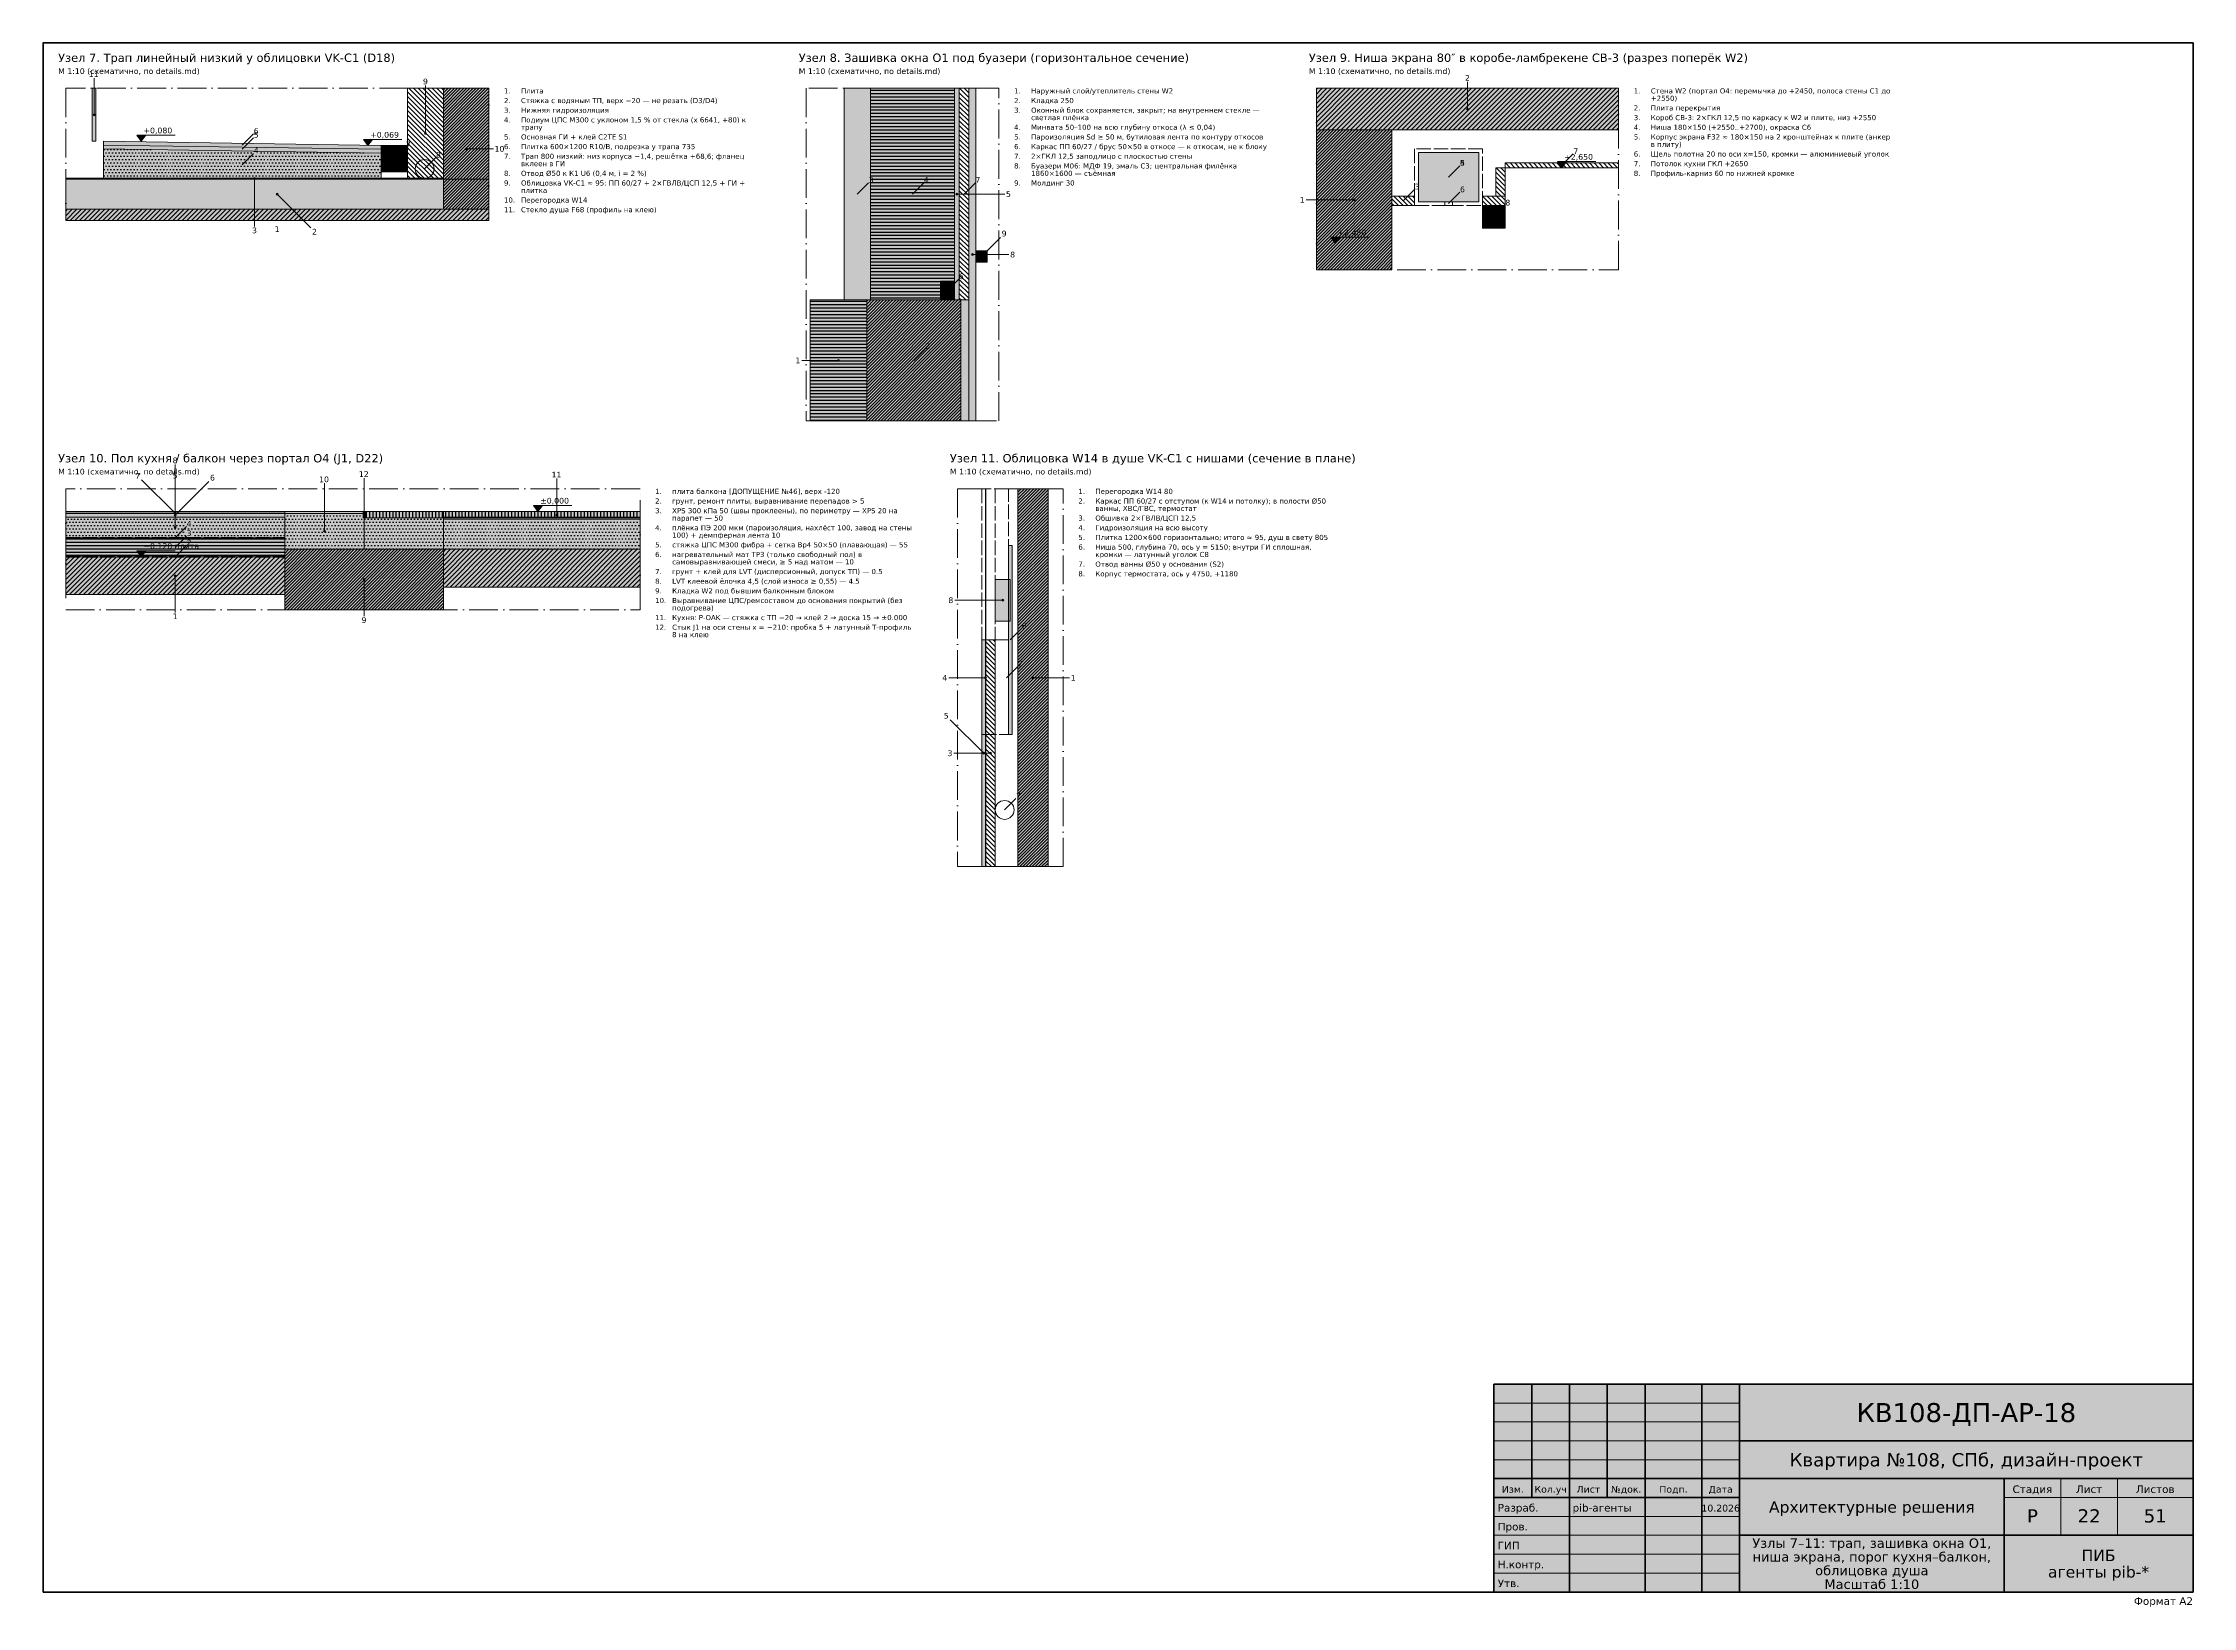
# Model space of a CAD drawing. Header units: millimetres. Extents: x 200 to 5890, y 10 to 4150.
import ezdxf
from ezdxf.enums import TextEntityAlignment as Align

# ---------------------------------------------------------------- set-up
doc = ezdxf.new("R2010")
doc.units = ezdxf.units.MM
doc.linetypes.add('DASHDOT', pattern=[3.556, 2.54, -0.508, 0, -0.508])
doc.linetypes.add('DASHED', pattern=[1.524, 1.27, -0.254])
for name, color, linetype in [('AR-FIN', 9, 'CONTINUOUS'), ('DIM', 7, 'CONTINUOUS'), ('FRAME', 7, 'CONTINUOUS'), ('TEXT', 7, 'CONTINUOUS')]:
    doc.layers.add(name, color=color, linetype=linetype)
doc.styles.add('GOST', font='DejaVuSans.ttf')

msp = doc.modelspace()

# ---------------------------------------------------------------- hatches: boundary and pattern name
at = {"layer": 'AR-FIN', "true_color": 0xd6eaf8}
h = msp.add_hatch(color=7, dxfattribs=at)
h.dxf.hatch_style = 1
h.paths.add_polyline_path([(330, 3890), (340, 3890), (340, 4030), (330, 4030)])
at = {"layer": 'AR-FIN', "true_color": 0xaaaaaa}
h = msp.add_hatch(dxfattribs=at)
h.set_pattern_fill('ANSI31', scale=2.75, angle=90)
h.paths.add_polyline_path([(1165, 3791.5), (1260, 3791.5), (1260, 4030), (1165, 4030)])
at = {"layer": 'AR-FIN', "true_color": 0xa0522d}
h = msp.add_hatch(dxfattribs=at)
h.set_pattern_fill('ANSI31', scale=1.833333)
h.paths.add_polyline_path([(1260, 3710), (1380, 3710), (1380, 4030), (1260, 4030)])
at = {"layer": 'AR-FIN', "true_color": 0xefd2c4, "transparency": 33554559}
h = msp.add_hatch(color=7, dxfattribs=at)
h.dxf.hatch_style = 1
h.paths.add_polyline_path([(1260, 3710), (1380, 3710), (1380, 4030), (1260, 4030)])
at = {"layer": 'AR-FIN', "true_color": 0x7f8c8d}
h = msp.add_hatch(color=7, dxfattribs=at)
h.dxf.hatch_style = 1
h.paths.add_polyline_path([(2320, 3470), (2390, 3470), (2390, 4030), (2320, 4030)])
at = {"layer": 'AR-FIN', "true_color": 0xc9a227}
h = msp.add_hatch(dxfattribs=at)
h.set_pattern_fill('LINE', scale=2.75)
h.paths.add_polyline_path([(2390, 3470), (2612, 3470), (2612, 4030), (2390, 4030)])
at = {"layer": 'AR-FIN', "true_color": 0xfff3b0, "transparency": 33554559}
h = msp.add_hatch(color=7, dxfattribs=at)
h.dxf.hatch_style = 1
h.paths.add_polyline_path([(2390, 3470), (2612, 3470), (2612, 4030), (2390, 4030)])
at = {"layer": 'AR-FIN', "true_color": 0x444444}
h = msp.add_hatch(color=7, dxfattribs=at)
h.dxf.hatch_style = 1
h.paths.add_polyline_path([(2612, 3470), (2625, 3470), (2625, 4030), (2612, 4030)])
at = {"layer": 'AR-FIN', "true_color": 0xaaaaaa}
h = msp.add_hatch(dxfattribs=at)
h.set_pattern_fill('ANSI31', scale=2.75, angle=90)
h.paths.add_polyline_path([(2625, 3470), (2650, 3470), (2650, 4030), (2625, 4030)])
at = {"layer": 'AR-FIN', "true_color": 0xd9cfc0}
h = msp.add_hatch(color=7, dxfattribs=at)
h.dxf.hatch_style = 1
h.paths.add_polyline_path([(2650, 3150), (2669, 3150), (2669, 4030), (2650, 4030)])
at = {"layer": 'AR-FIN', "true_color": 0x555555}
h = msp.add_hatch(dxfattribs=at)
h.set_pattern_fill('ANSI31', scale=2.75)
h.paths.add_polyline_path([(3570, 3920), (4370, 3920), (4370, 4030), (3570, 4030)])
at = {"layer": 'AR-FIN', "true_color": 0xd9d9d9, "transparency": 33554559}
h = msp.add_hatch(color=7, dxfattribs=at)
h.dxf.hatch_style = 1
h.paths.add_polyline_path([(3570, 3920), (4370, 3920), (4370, 4030), (3570, 4030)])
at = {"layer": 'AR-FIN', "true_color": 0xc8dbe8}
h = msp.add_hatch(color=7, dxfattribs=at)
h.dxf.hatch_style = 1
h.paths.add_polyline_path([(360, 3880), (1095, 3868.6), (1095, 3878.6), (360, 3890)])
at = {"layer": 'AR-FIN', "true_color": 0xbdbdbd}
h = msp.add_hatch(color=7, dxfattribs=at)
h.dxf.hatch_style = 1
h.paths.add_polyline_path([(360, 3870), (1095, 3858.6), (1095, 3868.6), (360, 3880)])
at = {"layer": 'AR-FIN', "true_color": 0x999999}
h = msp.add_hatch(dxfattribs=at)
h.set_pattern_fill('DOTS', scale=5.5)
h.paths.add_polyline_path([(360, 3791.5), (1095, 3791.5), (1095, 3858.6), (360, 3870)])
at = {"layer": 'AR-FIN', "true_color": 0xececec, "transparency": 33554559}
h = msp.add_hatch(color=7, dxfattribs=at)
h.dxf.hatch_style = 1
h.paths.add_polyline_path([(360, 3791.5), (1095, 3791.5), (1095, 3858.6), (360, 3870)])
at = {"layer": 'AR-FIN', "true_color": 0x7f8c8d}
h = msp.add_hatch(color=7, dxfattribs=at)
h.dxf.hatch_style = 1
h.paths.add_polyline_path([(1095, 3808.6), (1165, 3808.6), (1165, 3878.6), (1095, 3878.6)])
at = {"layer": 'AR-FIN', "true_color": 0xa0522d}
h = msp.add_hatch(dxfattribs=at)
h.set_pattern_fill('ANSI31', scale=1.833333)
h.paths.add_polyline_path([(3570, 3550), (3770, 3550), (3770, 3920), (3570, 3920)])
at = {"layer": 'AR-FIN', "true_color": 0xefd2c4, "transparency": 33554559}
h = msp.add_hatch(color=7, dxfattribs=at)
h.dxf.hatch_style = 1
h.paths.add_polyline_path([(3570, 3550), (3770, 3550), (3770, 3920), (3570, 3920)])
at = {"layer": 'AR-FIN', "true_color": 0x7f8c8d}
h = msp.add_hatch(color=7, dxfattribs=at)
h.dxf.hatch_style = 1
h.paths.add_polyline_path([(3840, 3730), (4000, 3730), (4000, 3860), (3840, 3860)])
at = {"layer": 'AR-FIN', "true_color": 0xaaaaaa}
h = msp.add_hatch(dxfattribs=at)
h.set_pattern_fill('ANSI31', scale=2.75, angle=90)
h.paths.add_polyline_path([(4045, 3745), (4070, 3745), (4070, 3820), (4045, 3820)])
h = msp.add_hatch(dxfattribs=at)
h.set_pattern_fill('ANSI31', scale=2.75, angle=90)
h.paths.add_polyline_path([(4070, 3820), (4370, 3820), (4370, 3832.5), (4070, 3832.5)])
at = {"layer": 'AR-FIN', "true_color": 0x777777}
h = msp.add_hatch(dxfattribs=at)
h.set_pattern_fill('DOTS', scale=5.5)
h.paths.add_polyline_path([(260, 3710), (1380, 3710), (1380, 3790), (260, 3790)])
at = {"layer": 'AR-FIN', "true_color": 0xe4e4e4, "transparency": 33554559}
h = msp.add_hatch(color=7, dxfattribs=at)
h.dxf.hatch_style = 1
h.paths.add_polyline_path([(260, 3710), (1380, 3710), (1380, 3790), (260, 3790)])
at = {"layer": 'AR-FIN', "true_color": 0x555555}
h = msp.add_hatch(dxfattribs=at)
h.set_pattern_fill('ANSI31', scale=2.75)
h.paths.add_polyline_path([(260, 3680), (1380, 3680), (1380, 3710), (260, 3710)])
at = {"layer": 'AR-FIN', "true_color": 0xd9d9d9, "transparency": 33554559}
h = msp.add_hatch(color=7, dxfattribs=at)
h.dxf.hatch_style = 1
h.paths.add_polyline_path([(260, 3680), (1380, 3680), (1380, 3710), (260, 3710)])
at = {"layer": 'AR-FIN', "true_color": 0xaaaaaa}
h = msp.add_hatch(dxfattribs=at)
h.set_pattern_fill('ANSI31', scale=2.75, angle=90)
h.paths.add_polyline_path([(3770, 3720), (3830, 3720), (3830, 3745), (3770, 3745)])
h = msp.add_hatch(dxfattribs=at)
h.set_pattern_fill('ANSI31', scale=2.75, angle=90)
h.paths.add_polyline_path([(4010, 3720), (4070, 3720), (4070, 3745), (4010, 3745)])
at = {"layer": 'AR-FIN', "true_color": 0xf7f1e3}
h = msp.add_hatch(color=7, dxfattribs=at)
h.dxf.hatch_style = 1
h.paths.add_polyline_path([(4010, 3660), (4070, 3660), (4070, 3720), (4010, 3720)])
at = {"layer": 'AR-FIN', "true_color": 0xd9cfc0}
h = msp.add_hatch(color=7, dxfattribs=at)
h.dxf.hatch_style = 1
h.paths.add_polyline_path([(2669, 3570), (2699, 3570), (2699, 3600), (2669, 3600)])
at = {"layer": 'AR-FIN', "true_color": 0xb08850}
h = msp.add_hatch(dxfattribs=at)
h.set_pattern_fill('LINE', scale=2.75, angle=90)
h.paths.add_polyline_path([(2575, 3470), (2612, 3470), (2612, 3520), (2575, 3520)])
at = {"layer": 'AR-FIN', "true_color": 0xe3c9a0, "transparency": 33554559}
h = msp.add_hatch(color=7, dxfattribs=at)
h.dxf.hatch_style = 1
h.paths.add_polyline_path([(2575, 3470), (2612, 3470), (2612, 3520), (2575, 3520)])
at = {"layer": 'AR-FIN', "true_color": 0xc9a227}
h = msp.add_hatch(dxfattribs=at)
h.set_pattern_fill('LINE', scale=2.75)
h.paths.add_polyline_path([(2230, 3150), (2380, 3150), (2380, 3470), (2230, 3470)])
at = {"layer": 'AR-FIN', "true_color": 0xfff3b0, "transparency": 33554559}
h = msp.add_hatch(color=7, dxfattribs=at)
h.dxf.hatch_style = 1
h.paths.add_polyline_path([(2230, 3150), (2380, 3150), (2380, 3470), (2230, 3470)])
at = {"layer": 'AR-FIN', "true_color": 0xa0522d}
h = msp.add_hatch(dxfattribs=at)
h.set_pattern_fill('ANSI31', scale=1.833333)
h.paths.add_polyline_path([(2380, 3150), (2629, 3150), (2629, 3470), (2380, 3470)])
at = {"layer": 'AR-FIN', "true_color": 0xefd2c4, "transparency": 33554559}
h = msp.add_hatch(color=7, dxfattribs=at)
h.dxf.hatch_style = 1
h.paths.add_polyline_path([(2380, 3150), (2629, 3150), (2629, 3470), (2380, 3470)])
at = {"layer": 'AR-FIN', "true_color": 0xf3efe6}
h = msp.add_hatch(color=7, dxfattribs=at)
h.dxf.hatch_style = 1
h.paths.add_polyline_path([(2629, 3150), (2650, 3150), (2650, 3470), (2629, 3470)])
at = {"layer": 'AR-FIN', "true_color": 0x2e86c1}
h = msp.add_hatch(color=7, dxfattribs=at)
h.dxf.hatch_style = 1
h.paths.add_polyline_path([(2694, 1970), (2695, 1970), (2695, 2970), (2694, 2970)])
at = {"layer": 'AR-FIN', "true_color": 0xa0522d}
h = msp.add_hatch(dxfattribs=at)
h.set_pattern_fill('ANSI31', scale=1.833333)
h.paths.add_polyline_path([(2780, 1970), (2860, 1970), (2860, 2970), (2780, 2970)])
at = {"layer": 'AR-FIN', "true_color": 0xefd2c4, "transparency": 33554559}
h = msp.add_hatch(color=7, dxfattribs=at)
h.dxf.hatch_style = 1
h.paths.add_polyline_path([(2780, 1970), (2860, 1970), (2860, 2970), (2780, 2970)])
at = {"layer": 'AR-FIN', "true_color": 0xc7a77d}
h = msp.add_hatch(color=7, dxfattribs=at)
h.dxf.hatch_style = 1
h.paths.add_polyline_path([(260, 2905.5), (840, 2905.5), (840, 2910), (260, 2910)])
at = {"layer": 'AR-FIN', "true_color": 0xbdbdbd}
h = msp.add_hatch(color=7, dxfattribs=at)
h.dxf.hatch_style = 1
h.paths.add_polyline_path([(260, 2905), (840, 2905), (840, 2905.5), (260, 2905.5)])
at = {"layer": 'AR-FIN', "true_color": 0xe67e22}
h = msp.add_hatch(color=7, dxfattribs=at)
h.dxf.hatch_style = 1
h.paths.add_polyline_path([(260, 2895), (840, 2895), (840, 2905), (260, 2905)])
at = {"layer": 'AR-FIN', "true_color": 0xc7a77d}
h = msp.add_hatch(color=7, dxfattribs=at)
h.dxf.hatch_style = 1
h.paths.add_polyline_path([(840, 2905), (1050, 2905), (1050, 2910), (840, 2910)])
at = {"layer": 'AR-FIN', "true_color": 0x999999}
h = msp.add_hatch(dxfattribs=at)
h.set_pattern_fill('DOTS', scale=5.5)
h.paths.add_polyline_path([(840, 2810), (1050, 2810), (1050, 2905), (840, 2905)])
at = {"layer": 'AR-FIN', "true_color": 0xececec, "transparency": 33554559}
h = msp.add_hatch(color=7, dxfattribs=at)
h.dxf.hatch_style = 1
h.paths.add_polyline_path([(840, 2810), (1050, 2810), (1050, 2905), (840, 2905)])
at = {"layer": 'AR-FIN', "true_color": 0xb39b6b}
h = msp.add_hatch(color=7, dxfattribs=at)
h.dxf.hatch_style = 1
h.paths.add_polyline_path([(1047, 2893), (1053, 2893), (1053, 2910), (1047, 2910)])
at = {"layer": 'AR-FIN', "true_color": 0xb08850}
h = msp.add_hatch(dxfattribs=at)
h.set_pattern_fill('LINE', scale=2.75, angle=90)
h.paths.add_polyline_path([(1050, 2893), (1260, 2893), (1260, 2910), (1050, 2910)])
at = {"layer": 'AR-FIN', "true_color": 0xe3c9a0, "transparency": 33554559}
h = msp.add_hatch(color=7, dxfattribs=at)
h.dxf.hatch_style = 1
h.paths.add_polyline_path([(1050, 2893), (1260, 2893), (1260, 2910), (1050, 2910)])
at = {"layer": 'AR-FIN', "true_color": 0xb08850}
h = msp.add_hatch(dxfattribs=at)
h.set_pattern_fill('LINE', scale=2.75, angle=90)
h.paths.add_polyline_path([(1260, 2895), (1780, 2895), (1780, 2910), (1260, 2910)])
at = {"layer": 'AR-FIN', "true_color": 0xe3c9a0, "transparency": 33554559}
h = msp.add_hatch(color=7, dxfattribs=at)
h.dxf.hatch_style = 1
h.paths.add_polyline_path([(1260, 2895), (1780, 2895), (1780, 2910), (1260, 2910)])
at = {"layer": 'AR-FIN', "true_color": 0x999999}
h = msp.add_hatch(dxfattribs=at)
h.set_pattern_fill('DOTS', scale=5.5)
h.paths.add_polyline_path([(260, 2840), (840, 2840), (840, 2895), (260, 2895)])
at = {"layer": 'AR-FIN', "true_color": 0xececec, "transparency": 33554559}
h = msp.add_hatch(color=7, dxfattribs=at)
h.dxf.hatch_style = 1
h.paths.add_polyline_path([(260, 2840), (840, 2840), (840, 2895), (260, 2895)])
at = {"layer": 'AR-FIN', "true_color": 0x999999}
h = msp.add_hatch(dxfattribs=at)
h.set_pattern_fill('DOTS', scale=5.5)
h.paths.add_polyline_path([(1050, 2810), (1260, 2810), (1260, 2893), (1050, 2893)])
at = {"layer": 'AR-FIN', "true_color": 0xececec, "transparency": 33554559}
h = msp.add_hatch(color=7, dxfattribs=at)
h.dxf.hatch_style = 1
h.paths.add_polyline_path([(1050, 2810), (1260, 2810), (1260, 2893), (1050, 2893)])
at = {"layer": 'AR-FIN', "true_color": 0xbdbdbd}
h = msp.add_hatch(color=7, dxfattribs=at)
h.dxf.hatch_style = 1
h.paths.add_polyline_path([(1260, 2893), (1780, 2893), (1780, 2895), (1260, 2895)])
h = msp.add_hatch(color=7, dxfattribs=at)
h.dxf.hatch_style = 1
h.paths.add_polyline_path([(1260, 2890), (1780, 2890), (1780, 2893), (1260, 2893)])
at = {"layer": 'AR-FIN', "true_color": 0x777777}
h = msp.add_hatch(dxfattribs=at)
h.set_pattern_fill('DOTS', scale=5.5)
h.paths.add_polyline_path([(1260, 2810), (1780, 2810), (1780, 2890), (1260, 2890)])
at = {"layer": 'AR-FIN', "true_color": 0xe4e4e4, "transparency": 33554559}
h = msp.add_hatch(color=7, dxfattribs=at)
h.dxf.hatch_style = 1
h.paths.add_polyline_path([(1260, 2810), (1780, 2810), (1780, 2890), (1260, 2890)])
at = {"layer": 'AR-FIN', "true_color": 0x4a9a4a}
h = msp.add_hatch(dxfattribs=at)
h.set_pattern_fill('LINE', scale=2.75)
h.paths.add_polyline_path([(260, 2790), (840, 2790), (840, 2840), (260, 2840)])
at = {"layer": 'AR-FIN', "true_color": 0xcdeccd, "transparency": 33554559}
h = msp.add_hatch(color=7, dxfattribs=at)
h.dxf.hatch_style = 1
h.paths.add_polyline_path([(260, 2790), (840, 2790), (840, 2840), (260, 2840)])
at = {"layer": 'AR-FIN', "true_color": 0x555555}
h = msp.add_hatch(dxfattribs=at)
h.set_pattern_fill('ANSI31', scale=2.75)
h.paths.add_polyline_path([(260, 2690), (840, 2690), (840, 2790), (260, 2790)])
at = {"layer": 'AR-FIN', "true_color": 0xd9d9d9, "transparency": 33554559}
h = msp.add_hatch(color=7, dxfattribs=at)
h.dxf.hatch_style = 1
h.paths.add_polyline_path([(260, 2690), (840, 2690), (840, 2790), (260, 2790)])
at = {"layer": 'AR-FIN', "true_color": 0xa0522d}
h = msp.add_hatch(dxfattribs=at)
h.set_pattern_fill('ANSI31', scale=1.83333)
h.paths.add_polyline_path([(840, 2650), (1260, 2650), (1260, 2810), (840, 2810)])
at = {"layer": 'AR-FIN', "true_color": 0xefd2c4, "transparency": 33554559}
h = msp.add_hatch(color=7, dxfattribs=at)
h.dxf.hatch_style = 1
h.paths.add_polyline_path([(840, 2650), (1260, 2650), (1260, 2810), (840, 2810)])
at = {"layer": 'AR-FIN', "true_color": 0x555555}
h = msp.add_hatch(dxfattribs=at)
h.set_pattern_fill('ANSI31', scale=2.75)
h.paths.add_polyline_path([(1260, 2710), (1780, 2710), (1780, 2810), (1260, 2810)])
at = {"layer": 'AR-FIN', "true_color": 0xd9d9d9, "transparency": 33554559}
h = msp.add_hatch(color=7, dxfattribs=at)
h.dxf.hatch_style = 1
h.paths.add_polyline_path([(1260, 2710), (1780, 2710), (1780, 2810), (1260, 2810)])
at = {"layer": 'AR-FIN', "true_color": 0x2e86c1}
h = msp.add_hatch(color=7, dxfattribs=at)
h.dxf.hatch_style = 1
h.paths.add_polyline_path([(2755, 2320), (2765, 2320), (2765, 2820), (2755, 2820)])
at = {"layer": 'AR-FIN', "true_color": 0x7f8c8d}
h = msp.add_hatch(color=7, dxfattribs=at)
h.dxf.hatch_style = 1
h.paths.add_polyline_path([(2720, 2620), (2760, 2620), (2760, 2730), (2720, 2730)])
at = {"layer": 'AR-FIN', "true_color": 0xc8dbe8}
h = msp.add_hatch(color=7, dxfattribs=at)
h.dxf.hatch_style = 1
h.paths.add_polyline_path([(2685, 1970), (2694, 1970), (2694, 2570), (2685, 2570)])
at = {"layer": 'AR-FIN', "true_color": 0xaaaaaa}
h = msp.add_hatch(dxfattribs=at)
h.set_pattern_fill('ANSI31', scale=2.75, angle=90)
h.paths.add_polyline_path([(2695, 1970), (2720, 1970), (2720, 2570), (2695, 2570)])
at = {"layer": 'DIM', "true_color": 0xffffff}
h = msp.add_hatch(color=7, dxfattribs=at)
h.dxf.hatch_style = 1
h.paths.add_polyline_path([(460, 3890), (448, 3906), (472, 3906)])
h = msp.add_hatch(color=7, dxfattribs=at)
h.dxf.hatch_style = 1
h.paths.add_polyline_path([(1060, 3878.6), (1048, 3894.6), (1072, 3894.6)])
h = msp.add_hatch(color=7, dxfattribs=at)
h.dxf.hatch_style = 1
h.paths.add_polyline_path([(4220, 3820), (4208, 3836), (4232, 3836)])
h = msp.add_hatch(color=7, dxfattribs=at)
h.dxf.hatch_style = 1
h.paths.add_polyline_path([(3620, 3620), (3608, 3636), (3632, 3636)])
h = msp.add_hatch(color=7, dxfattribs=at)
h.dxf.hatch_style = 1
h.paths.add_polyline_path([(1510, 2910), (1498, 2926), (1522, 2926)])
h = msp.add_hatch(color=7, dxfattribs=at)
h.dxf.hatch_style = 1
h.paths.add_polyline_path([(460, 2790), (448, 2806), (472, 2806)])
at = {"layer": 'FRAME', "true_color": 0xffffff}
h = msp.add_hatch(color=7, dxfattribs=at)
h.dxf.hatch_style = 1
h.paths.add_polyline_path([(4040, 50), (5890, 50), (5890, 600), (4040, 600)])
at = {"layer": 'TEXT', "true_color": 0x333333}
h = msp.add_hatch(color=7, dxfattribs=at)
h.dxf.hatch_style = 1
edge = h.paths.add_edge_path()
edge.add_arc((335, 3960), 2.5, 0, 360)
h = msp.add_hatch(color=7, dxfattribs=at)
h.dxf.hatch_style = 1
edge = h.paths.add_edge_path()
edge.add_arc((3970, 3975), 2.5, 0, 360)
h = msp.add_hatch(color=7, dxfattribs=at)
h.dxf.hatch_style = 1
edge = h.paths.add_edge_path()
edge.add_arc((1212.5, 3910.75), 2.5, 0, 360)
h = msp.add_hatch(color=7, dxfattribs=at)
h.dxf.hatch_style = 1
edge = h.paths.add_edge_path()
edge.add_arc((1320, 3870), 2.5, 0, 360)
h = msp.add_hatch(color=7, dxfattribs=at)
h.dxf.hatch_style = 1
edge = h.paths.add_edge_path()
edge.add_arc((760, 3791.5), 2.5, 0, 360)
h = msp.add_hatch(color=7, dxfattribs=at)
h.dxf.hatch_style = 1
edge = h.paths.add_edge_path()
edge.add_arc((820, 3750), 2.5, 0, 360)
h = msp.add_hatch(color=7, dxfattribs=at)
h.dxf.hatch_style = 1
edge = h.paths.add_edge_path()
edge.add_arc((2618.5, 3750), 2.5, 0, 360)
h = msp.add_hatch(color=7, dxfattribs=at)
h.dxf.hatch_style = 1
edge = h.paths.add_edge_path()
edge.add_arc((3670, 3735), 2.5, 0, 360)
h = msp.add_hatch(color=7, dxfattribs=at)
h.dxf.hatch_style = 1
edge = h.paths.add_edge_path()
edge.add_arc((2659.5, 3590), 2.5, 0, 360)
h = msp.add_hatch(color=7, dxfattribs=at)
h.dxf.hatch_style = 1
edge = h.paths.add_edge_path()
edge.add_arc((2684, 3585), 2.5, 0, 360)
h = msp.add_hatch(color=7, dxfattribs=at)
h.dxf.hatch_style = 1
edge = h.paths.add_edge_path()
edge.add_arc((2305, 3310), 2.5, 0, 360)
h = msp.add_hatch(color=7, dxfattribs=at)
h.dxf.hatch_style = 1
edge = h.paths.add_edge_path()
edge.add_arc((550, 2907.75), 2.5, 0, 360)
h = msp.add_hatch(color=7, dxfattribs=at)
h.dxf.hatch_style = 1
edge = h.paths.add_edge_path()
edge.add_arc((550, 2905.25), 2.5, 0, 360)
h = msp.add_hatch(color=7, dxfattribs=at)
h.dxf.hatch_style = 1
edge = h.paths.add_edge_path()
edge.add_arc((550, 2900), 2.5, 0, 360)
h = msp.add_hatch(color=7, dxfattribs=at)
h.dxf.hatch_style = 1
edge = h.paths.add_edge_path()
edge.add_arc((1050, 2901.5), 2.5, 0, 360)
h = msp.add_hatch(color=7, dxfattribs=at)
h.dxf.hatch_style = 1
edge = h.paths.add_edge_path()
edge.add_arc((1560, 2900), 2.5, 0, 360)
h = msp.add_hatch(color=7, dxfattribs=at)
h.dxf.hatch_style = 1
edge = h.paths.add_edge_path()
edge.add_arc((550, 2867.5), 2.5, 0, 360)
h = msp.add_hatch(color=7, dxfattribs=at)
h.dxf.hatch_style = 1
edge = h.paths.add_edge_path()
edge.add_arc((945, 2857.5), 2.5, 0, 360)
h = msp.add_hatch(color=7, dxfattribs=at)
h.dxf.hatch_style = 1
edge = h.paths.add_edge_path()
edge.add_arc((550, 2740), 2.5, 0, 360)
h = msp.add_hatch(color=7, dxfattribs=at)
h.dxf.hatch_style = 1
edge = h.paths.add_edge_path()
edge.add_arc((1050, 2730), 2.5, 0, 360)
h = msp.add_hatch(color=7, dxfattribs=at)
h.dxf.hatch_style = 1
edge = h.paths.add_edge_path()
edge.add_arc((2740, 2675), 2.5, 0, 360)
h = msp.add_hatch(color=7, dxfattribs=at)
h.dxf.hatch_style = 1
edge = h.paths.add_edge_path()
edge.add_arc((2694.5, 2470), 2.5, 0, 360)
h = msp.add_hatch(color=7, dxfattribs=at)
h.dxf.hatch_style = 1
edge = h.paths.add_edge_path()
edge.add_arc((2820, 2470), 2.5, 0, 360)
h = msp.add_hatch(color=7, dxfattribs=at)
h.dxf.hatch_style = 1
edge = h.paths.add_edge_path()
edge.add_arc((2689.5, 2270), 2.5, 0, 360)
h = msp.add_hatch(color=7, dxfattribs=at)
h.dxf.hatch_style = 1
edge = h.paths.add_edge_path()
edge.add_arc((2707.5, 2270), 2.5, 0, 360)

# ---------------------------------------------------------------- linework, layer by layer
at = {"layer": 'AR-FIN', "linetype": 'DASHDOT', "lineweight": 13, "ltscale": 30, "true_color": 0x999999}
for points in [[(260, 3680), (1380, 3680), (1380, 4030), (260, 4030)], [(2220, 3150), (2730, 3150), (2730, 4030), (2220, 4030)], [(3570, 3550), (4370, 3550), (4370, 4030), (3570, 4030)], [(260, 2650), (1780, 2650), (1780, 2970), (260, 2970)], [(2620, 1970), (2900, 1970), (2900, 2970), (2620, 2970)]]:
    msp.add_lwpolyline(points, close=True, dxfattribs=at)
at = {"layer": 'AR-FIN', "color": 7, "lineweight": 20}
for points in [[(330, 3890), (340, 3890), (340, 4030), (330, 4030)], [(1165, 3791.5), (1260, 3791.5), (1260, 4030), (1165, 4030)], [(1260, 3710), (1380, 3710), (1380, 4030), (1260, 4030)], [(2320, 3470), (2390, 3470), (2390, 4030), (2320, 4030)], [(2390, 3470), (2612, 3470), (2612, 4030), (2390, 4030)], [(2612, 3470), (2625, 3470), (2625, 4030), (2612, 4030)], [(2625, 3470), (2650, 3470), (2650, 4030), (2625, 4030)], [(2650, 3150), (2669, 3150), (2669, 4030), (2650, 4030)], [(3570, 3920), (4370, 3920), (4370, 4030), (3570, 4030)], [(360, 3880), (1095, 3868.6), (1095, 3878.6), (360, 3890)], [(360, 3870), (1095, 3858.6), (1095, 3868.6), (360, 3880)], [(360, 3791.5), (1095, 3791.5), (1095, 3858.6), (360, 3870)], [(1095, 3808.6), (1165, 3808.6), (1165, 3878.6), (1095, 3878.6)], [(3570, 3550), (3770, 3550), (3770, 3920), (3570, 3920)], [(3840, 3730), (4000, 3730), (4000, 3860), (3840, 3860)], [(4045, 3745), (4070, 3745), (4070, 3820), (4045, 3820)], [(4070, 3820), (4370, 3820), (4370, 3832.5), (4070, 3832.5)], [(260, 3710), (1380, 3710), (1380, 3790), (260, 3790)], [(260, 3680), (1380, 3680), (1380, 3710), (260, 3710)], [(3770, 3720), (3830, 3720), (3830, 3745), (3770, 3745)], [(4010, 3720), (4070, 3720), (4070, 3745), (4010, 3745)], [(4010, 3660), (4070, 3660), (4070, 3720), (4010, 3720)], [(2669, 3570), (2699, 3570), (2699, 3600), (2669, 3600)], [(2575, 3470), (2612, 3470), (2612, 3520), (2575, 3520)], [(2230, 3150), (2380, 3150), (2380, 3470), (2230, 3470)], [(2380, 3150), (2629, 3150), (2629, 3470), (2380, 3470)], [(2629, 3150), (2650, 3150), (2650, 3470), (2629, 3470)], [(2694, 1970), (2695, 1970), (2695, 2970), (2694, 2970)], [(2780, 1970), (2860, 1970), (2860, 2970), (2780, 2970)], [(260, 2905.5), (840, 2905.5), (840, 2910), (260, 2910)], [(260, 2905), (840, 2905), (840, 2905.5), (260, 2905.5)], [(260, 2895), (840, 2895), (840, 2905), (260, 2905)], [(840, 2905), (1050, 2905), (1050, 2910), (840, 2910)], [(840, 2810), (1050, 2810), (1050, 2905), (840, 2905)], [(1047, 2893), (1053, 2893), (1053, 2910), (1047, 2910)], [(1050, 2893), (1260, 2893), (1260, 2910), (1050, 2910)], [(1260, 2895), (1780, 2895), (1780, 2910), (1260, 2910)], [(260, 2840), (840, 2840), (840, 2895), (260, 2895)], [(1050, 2810), (1260, 2810), (1260, 2893), (1050, 2893)], [(1260, 2893), (1780, 2893), (1780, 2895), (1260, 2895)], [(1260, 2890), (1780, 2890), (1780, 2893), (1260, 2893)], [(1260, 2810), (1780, 2810), (1780, 2890), (1260, 2890)], [(260, 2790), (840, 2790), (840, 2840), (260, 2840)], [(260, 2690), (840, 2690), (840, 2790), (260, 2790)], [(840, 2650), (1260, 2650), (1260, 2810), (840, 2810)], [(1260, 2710), (1780, 2710), (1780, 2810), (1260, 2810)], [(2755, 2320), (2765, 2320), (2765, 2820), (2755, 2820)], [(2720, 2620), (2760, 2620), (2760, 2730), (2720, 2730)], [(2685, 1970), (2694, 1970), (2694, 2570), (2685, 2570)], [(2695, 1970), (2720, 1970), (2720, 2570), (2695, 2570)]]:
    msp.add_lwpolyline(points, close=True, dxfattribs=at)
at = {"layer": 'AR-FIN', "linetype": 'DASHED', "lineweight": 20, "ltscale": 30, "true_color": 0x777777}
for points in [[(3830, 3720), (4010, 3720), (4010, 3870), (3830, 3870)], [(3910, 3720), (3930, 3720), (3930, 3730), (3910, 3730)], [(2685, 2570), (2755, 2570), (2755, 2970), (2685, 2970)], [(2720, 1970), (2780, 1970), (2780, 2970), (2720, 2970)], [(2685, 2320), (2755, 2320), (2755, 2570), (2685, 2570)]]:
    msp.add_lwpolyline(points, close=True, dxfattribs=at)
at = {"layer": 'AR-FIN', "lineweight": 40, "true_color": 0x2e86c1}
msp.add_lwpolyline([(260, 3791.5), (1260, 3791.5)], dxfattribs=at)
at = {"layer": 'AR-FIN', "linetype": 'DASHED', "lineweight": 35, "ltscale": 30, "true_color": 0x2e86c1}
msp.add_lwpolyline([(260, 2840), (840, 2840)], dxfattribs=at)
at = {"layer": 'AR-FIN', "linetype": 'DASHED', "lineweight": 35, "ltscale": 30, "true_color": 0x555555}
msp.add_lwpolyline([(260, 2790), (840, 2790)], dxfattribs=at)
at = {"layer": 'AR-FIN', "color": 7, "lineweight": 20}
for centre in [(1210, 3816.6), (2745, 2120)]:
    msp.add_circle(centre, 25, dxfattribs=at)
at = {"layer": 'DIM', "color": 7, "lineweight": 20}
for points in [[(460, 3890), (448, 3906), (472, 3906)], [(1060, 3878.6), (1048, 3894.6), (1072, 3894.6)], [(4220, 3820), (4208, 3836), (4232, 3836)], [(3620, 3620), (3608, 3636), (3632, 3636)], [(1510, 2910), (1498, 2926), (1522, 2926)], [(460, 2790), (448, 2806), (472, 2806)]]:
    msp.add_lwpolyline(points, close=True, dxfattribs=at)
for points in [[(460, 3906), (550, 3906)], [(1060, 3894.6), (1150, 3894.6)], [(4220, 3836), (4310, 3836)], [(3620, 3636), (3710, 3636)], [(1510, 2926), (1600, 2926)], [(460, 2806), (550, 2806)]]:
    msp.add_lwpolyline(points, dxfattribs=at)
at = {"layer": 'FRAME', "color": 7, "lineweight": 50}
for points in [[(200, 50), (5890, 50), (5890, 4150), (200, 4150)], [(4040, 50), (5890, 50), (5890, 600), (4040, 600)]]:
    msp.add_lwpolyline(points, close=True, dxfattribs=at)
for points in [[(4140, 300), (4140, 600)], [(4240, 50), (4240, 600)], [(4340, 300), (4340, 600)], [(4440, 50), (4440, 600)], [(4590, 50), (4590, 600)], [(4690, 50), (4690, 600)], [(4690, 450), (5890, 450)], [(4040, 350), (4690, 350)], [(4690, 350), (5890, 350)], [(5390, 50), (5390, 350)], [(4040, 300), (4690, 300)], [(4690, 200), (5890, 200)]]:
    msp.add_lwpolyline(points, dxfattribs=at)
at = {"layer": 'FRAME', "color": 7, "lineweight": 20}
for points in [[(4040, 550), (4690, 550)], [(4040, 500), (4690, 500)], [(4040, 450), (4690, 450)], [(4040, 400), (4690, 400)], [(5540, 200), (5540, 350)], [(5690, 200), (5690, 350)], [(5390, 300), (5890, 300)], [(4040, 250), (4690, 250)], [(4040, 200), (4690, 200)], [(4040, 150), (4690, 150)], [(4040, 100), (4690, 100)]]:
    msp.add_lwpolyline(points, dxfattribs=at)
at = {"layer": 'TEXT', "lineweight": 15, "true_color": 0x333333}
for points in [[(335, 3960), (335, 4057)], [(3970, 3975), (3970, 4047)], [(1212.5, 3910.75), (1212.5, 4037.75)], [(727.5, 3879.3), (757.5, 3909.3)], [(727.5, 3869.3), (757.5, 3899.3)], [(1130, 3843.6), (1160, 3873.6)], [(1320, 3870), (1392, 3870)], [(727.5, 3827.9), (757.5, 3857.9)], [(1210, 3816.6), (1240, 3846.6)], [(3920, 3795), (3950, 3825)], [(3920, 3795), (3950, 3825)], [(4220, 3826.25), (4250, 3856.25)], [(760, 3791.5), (760, 3664.5)], [(2355, 3750), (2385, 3780)], [(2501, 3750), (2531, 3780)], [(2637.5, 3750), (2667.5, 3780)], [(3800, 3732.5), (3830, 3762.5)], [(820, 3750), (908.924, 3661.076)], [(2618.5, 3750), (2745.5, 3750)], [(3670, 3735), (3543, 3735)], [(3920, 3725), (3950, 3755)], [(4040, 3690), (4070, 3720)], [(2659.5, 3590), (2756.5, 3590)], [(2684, 3585), (2734.033, 3635.033)], [(2593.5, 3495), (2623.5, 3525)], [(2305, 3310), (2208, 3310)], [(2504.5, 3310), (2534.5, 3340)], [(550, 2907.75), (550, 3034.75)], [(550, 2905.25), (461.076, 2994.174)], [(550, 2867.5), (550, 2994.5)], [(550, 2900), (638.924, 2988.924)], [(945, 2857.5), (945, 2984.5)], [(1050, 2901.5), (1050, 2998.5)], [(1560, 2900), (1560, 2997)], [(550, 2840), (580, 2870)], [(550, 2815), (580, 2845)], [(550, 2790), (580, 2820)], [(550, 2740), (550, 2643)], [(1050, 2730), (1050, 2633)], [(2740, 2675), (2613, 2675)], [(2760, 2570), (2790, 2600)], [(2694.5, 2470), (2597.5, 2470)], [(2750, 2470), (2780, 2500)], [(2820, 2470), (2917, 2470)], [(2689.5, 2270), (2600.576, 2358.924)], [(2707.5, 2270), (2610.5, 2270)], [(2745, 2120), (2775, 2150)]]:
    msp.add_lwpolyline(points, dxfattribs=at)
at = {"layer": 'TEXT', "lineweight": 13, "true_color": 0x333333}
for centre in [(335, 3960), (3970, 3975), (1212.5, 3910.75), (1320, 3870), (760, 3791.5), (820, 3750), (2618.5, 3750), (3670, 3735), (2659.5, 3590), (2684, 3585), (2305, 3310), (550, 2907.75), (550, 2905.25), (550, 2900), (1050, 2901.5), (1560, 2900), (550, 2867.5), (945, 2857.5), (550, 2740), (1050, 2730), (2740, 2675), (2694.5, 2470), (2820, 2470), (2689.5, 2270), (2707.5, 2270)]:
    msp.add_circle(centre, 2.5, dxfattribs=at)

# ---------------------------------------------------------------- texts
at = {"layer": 'DIM', "color": 7, "style": 'GOST'}
for s, p in [('+0,080', (466, 3911)), ('+0,069', (1066, 3899.6)), ('+2,650', (4226, 3841)), ('+2,450', (3626, 3641)), ('±0,000', (1516, 2931)), ('−0,120 плита', (466, 2811))]:
    msp.add_text(s, height=15, dxfattribs=at).set_placement(p)
at = {"layer": 'FRAME', "color": 7, "style": 'GOST'}
for s, height, p in [('КВ108-ДП-АР-18', 50, (5290, 500)), ('Квартира №108, СПб, дизайн-проект', 35, (5290, 382.5)), ('Изм.', 18, (4090, 313)), ('Кол.уч', 18, (4190, 313)), ('Лист', 18, (4290, 313)), ('№док.', 18, (4390, 313)), ('Подп.', 18, (4515, 313)), ('Дата', 18, (4640, 313)), ('Архитектурные решения', 30, (5040, 260)), ('Стадия', 20, (5465, 312)), ('Лист', 20, (5615, 312)), ('Листов', 20, (5790, 312)), ('10.2026', 18, (4640, 263)), ('Р', 35, (5465, 234)), ('22', 35, (5615, 234)), ('51', 35, (5790, 234)), ('Узлы 7–11: трап, зашивка окна O1,', 25, (5040, 166.875)), ('ниша экрана, порог кухня–балкон,', 25, (5040, 130.625)), ('облицовка душа', 25, (5040, 94.375)), ('агенты pib-*', 30, (5640, 88.25)), ('ПИБ', 30, (5640, 131.75)), ('Масштаб 1:10', 25, (5040, 58.125))]:
    msp.add_text(s, height=height, dxfattribs=at).set_placement(p, align=Align.CENTER)
for s, p in [('Разраб.', (4050, 263)), ('Пров.', (4050, 213)), ('pib-агенты', (4248, 263)), ('ГИП', (4050, 163)), ('Н.контр.', (4050, 113)), ('Утв.', (4050, 63))]:
    msp.add_text(s, height=20, dxfattribs=at).set_placement(p)
msp.add_text('Формат A2', height=20, dxfattribs=at).set_placement((5890, 16), align=Align.RIGHT)
at = {"layer": 'TEXT', "color": 7, "style": 'GOST'}
for s, height, p in [('Узел 7. Трап линейный низкий у облицовки VK-C1 (D18)', 22, (240, 4100)), ('Узел 8. Зашивка окна O1 под буазери (горизонтальное сечение)', 22, (2200, 4100)), ('Узел 9. Ниша экрана 80″ в коробе-ламбрекене CB-3 (разрез поперёк W2)', 22, (3550, 4100)), ('2.', 13.5, (1420, 3990.925)), ('1.', 13.5, (1420, 4016.5)), ('Стяжка с водяным ТП, верх −20 — не резать (D3/D4)', 13.5, (1465, 3990.925)), ('Плита', 13.5, (1465, 4016.5)), ('2.', 13.5, (2770, 3990.925)), ('1.', 13.5, (2770, 4016.5)), ('Наружный слой/утеплитель стены W2', 13.5, (2815, 4016.5)), ('Кладка 250', 13.5, (2815, 3990.925)), ('2.', 13.5, (4410, 3971.35)), ('1.', 13.5, (4410, 4016.5)), ('Стена W2 (портал O4: перемычка до +2450, полоса стены C1 до', 13.5, (4455, 4016.5)), ('Плита перекрытия', 13.5, (4455, 3971.35)), ('+2550)', 13.5, (4455, 3996.925)), ('4.', 13.5, (1420, 3939.775)), ('3.', 13.5, (1420, 3965.35)), ('трапу', 13.5, (1465, 3920.2)), ('Нижняя гидроизоляция', 13.5, (1465, 3965.35)), ('Подиум ЦПС М300 с уклоном 1,5 % от стекла (x 6641, +80) к', 13.5, (1465, 3939.775)), ('4.', 13.5, (2770, 3920.2)), ('3.', 13.5, (2770, 3965.35)), ('светлая плёнка', 13.5, (2815, 3945.775)), ('Оконный блок сохраняется, закрыт; на внутреннем стекле —', 13.5, (2815, 3965.35)), ('Минвата 50–100 на всю глубину откоса (λ ≤ 0,04)', 13.5, (2815, 3920.2)), ('4.', 13.5, (4410, 3920.2)), ('3.', 13.5, (4410, 3945.775)), ('Короб CB-3: 2×ГКЛ 12,5 по каркасу к W2 и плите, низ +2550', 13.5, (4455, 3945.775)), ('Ниша 180×150 (+2550..+2700), окраска C6', 13.5, (4455, 3920.2)), ('6.', 13.5, (1420, 3869.05)), ('5.', 13.5, (1420, 3894.625)), ('Основная ГИ + клей C2TE S1', 13.5, (1465, 3894.625)), ('Плитка 600×1200 R10/B, подрезка у трапа 735', 13.5, (1465, 3869.05)), ('6.', 13.5, (2770, 3869.05)), ('5.', 13.5, (2770, 3894.625)), ('Пароизоляция Sd ≥ 50 м, бутиловая лента по контуру откосов', 13.5, (2815, 3894.625)), ('Каркас ПП 60/27 / брус 50×50 в откосе — к откосам, не к блоку', 13.5, (2815, 3869.05)), ('5.', 13.5, (4410, 3894.625)), ('в плиту)', 13.5, (4455, 3875.05)), ('Корпус экрана F32 ≈ 180×150 на 2 кронштейнах к плите (анкер', 13.5, (4455, 3894.625)), ('7.', 13.5, (1420, 3843.475)), ('Трап 800 низкий: низ корпуса −1,4, решётка +68,6; фланец', 13.5, (1465, 3843.475)), ('Отвод Ø50 к К1 U6 (0,4 м, i = 2 %)', 13.5, (1465, 3798.325)), ('вклеен в ГИ', 13.5, (1465, 3823.9)), ('8.', 13.5, (2770, 3817.9)), ('7.', 13.5, (2770, 3843.475)), ('2×ГКЛ 12,5 заподлицо с плоскостью стены', 13.5, (2815, 3843.475)), ('Буазери M06: МДФ 19, эмаль C3; центральная филёнка', 13.5, (2815, 3817.9)), ('1860×1600 — съёмная', 13.5, (2815, 3798.325)), ('6.', 13.5, (4410, 3849.475)), ('7.', 13.5, (4410, 3823.9)), ('Щель полотна 20 по оси x=150, кромки — алюминиевый уголок', 13.5, (4455, 3849.475)), ('Потолок кухни ГКЛ +2650', 13.5, (4455, 3823.9)), ('Профиль-карниз 60 по нижней кромке', 13.5, (4455, 3798.325)), ('9.', 13.5, (1420, 3772.75)), ('8.', 13.5, (1420, 3798.325)), ('Облицовка VK-C1 ≈ 95: ПП 60/27 + 2×ГВЛВ/ЦСП 12,5 + ГИ +', 13.5, (1465, 3772.75)), ('плитка', 13.5, (1465, 3753.175)), ('9.', 13.5, (2770, 3772.75)), ('Молдинг 30', 13.5, (2815, 3772.75)), ('8.', 13.5, (4410, 3798.325)), ('10.', 13.5, (1420, 3727.6)), ('11.', 13.5, (1420, 3702.025)), ('Стекло душа F68 (профиль на клею)', 13.5, (1465, 3702.025)), ('Перегородка W14', 13.5, (1465, 3727.6)), ('Узел 10. Пол кухня / балкон через портал O4 (J1, D22)', 22, (240, 3040)), ('Узел 11. Облицовка W14 в душе VK-C1 с нишами (сечение в плане)', 22, (2600, 3040)), ('1.', 13.5, (1820, 2956.5)), ('плита балкона [ДОПУЩЕНИЕ №46], верх -120', 13.5, (1865, 2956.5)), ('1.', 13.5, (2940, 2956.5)), ('Перегородка W14 80', 13.5, (2985, 2956.5)), ('2.', 13.5, (1820, 2930.925)), ('3.', 13.5, (1820, 2905.35)), ('XPS 300 кПа 50 (швы проклеены), по периметру — XPS 20 на', 13.5, (1865, 2905.35)), ('грунт, ремонт плиты, выравнивание перепадов > 5', 13.5, (1865, 2930.925)), ('2.', 13.5, (2940, 2930.925)), ('ванны, ХВС/ГВС, термостат', 13.5, (2985, 2911.35)), ('Каркас ПП 60/27 с отступом (к W14 и потолку); в полости Ø50', 13.5, (2985, 2930.925)), ('4.', 13.5, (1820, 2860.2)), ('парапет — 50', 13.5, (1865, 2885.775)), ('плёнка ПЭ 200 мкм (пароизоляция, нахлёст 100, завод на стены', 13.5, (1865, 2860.2)), ('100) + демпферная лента 10', 13.5, (1865, 2840.625)), ('4.', 13.5, (2940, 2860.2)), ('3.', 13.5, (2940, 2885.775)), ('5.', 13.5, (2940, 2834.625)), ('Обшивка 2×ГВЛВ/ЦСП 12,5', 13.5, (2985, 2885.775)), ('Гидроизоляция на всю высоту', 13.5, (2985, 2860.2)), ('Плитка 1200×600 горизонтально; итого ≈ 95, душ в свету 805', 13.5, (2985, 2834.625)), ('6.', 13.5, (1820, 2789.475)), ('5.', 13.5, (1820, 2815.05)), ('стяжка ЦПС М300 фибра + сетка Вр4 50×50 (плавающая) — 55', 13.5, (1865, 2815.05)), ('нагревательный мат TP3 (только свободный пол) в', 13.5, (1865, 2789.475)), ('6.', 13.5, (2940, 2809.05)), ('кромки — латунный уголок C8', 13.5, (2985, 2789.475)), ('Ниша 500, глубина 70, ось y = 5150; внутри ГИ сплошная,', 13.5, (2985, 2809.05)), ('8.', 13.5, (1820, 2718.75)), ('7.', 13.5, (1820, 2744.325)), ('самовыравнивающей смеси, ≥ 5 над матом — 10', 13.5, (1865, 2769.9)), ('грунт + клей для LVT (дисперсионный, допуск ТП) — 0.5', 13.5, (1865, 2744.325)), ('LVT клеевой ёлочка 4,5 (слой износа ≥ 0,55) — 4.5', 13.5, (1865, 2718.75)), ('8.', 13.5, (2940, 2738.325)), ('7.', 13.5, (2940, 2763.9)), ('Отвод ванны Ø50 у основания (S2)', 13.5, (2985, 2763.9)), ('Корпус термостата, ось y 4750, +1180', 13.5, (2985, 2738.325)), ('9.', 13.5, (1820, 2693.175)), ('10.', 13.5, (1820, 2667.6)), ('Кладка W2 под бывшим балконным блоком', 13.5, (1865, 2693.175)), ('Выравнивание ЦПС/ремсоставом до основания покрытий (без', 13.5, (1865, 2667.6)), ('11.', 13.5, (1820, 2622.45)), ('подогрева)', 13.5, (1865, 2648.025)), ('Кухня: P-OAK — стяжка с ТП −20 → клей 2 → доска 15 → ±0.000', 13.5, (1865, 2622.45)), ('12.', 13.5, (1820, 2596.875)), ('Стык J1 на оси стены x = −210: пробка 5 + латунный Т-профиль', 13.5, (1865, 2596.875)), ('8 на клею', 13.5, (1865, 2577.3))]:
    msp.add_text(s, height=height, dxfattribs=at).set_placement(p)
at = {"layer": 'TEXT', "true_color": 0x555555, "style": 'GOST'}
for p in [(240, 4068), (2200, 4068), (3550, 4068), (240, 3008), (2600, 3008)]:
    msp.add_text('М 1:10 (схематично, по details.md)', height=15, dxfattribs=at).set_placement(p)
at = {"layer": 'TEXT', "true_color": 0x1a1a1a, "style": 'GOST'}
for s, p in [('11', (320.876, 4060)), ('9', (1205.485, 4040.75)), ('2', (3963.221, 4050)), ('4', (757.5, 3857.9)), ('6', (757.5, 3909.3)), ('5', (757.5, 3899.3)), ('7', (1160, 3873.6)), ('10', (1395, 3862.5)), ('7', (4250, 3856.25)), ('8', (1240, 3846.6)), ('4', (3950, 3825)), ('5', (3950, 3825)), ('3', (2385, 3780)), ('4', (2531, 3780)), ('7', (2667.5, 3780)), ('5', (2748.5, 3742.5)), ('3', (3830, 3762.5)), ('6', (3950, 3755)), ('1', (3526.069, 3727.5)), ('8', (4070, 3720)), ('3', (753.146, 3646.5)), ('1', (813.035, 3650)), ('2', (911.924, 3643.076)), ('9', (2737.033, 3638.033)), ('8', (2759.5, 3582.5)), ('6', (2623.5, 3525)), ('1', (2191.069, 3302.5)), ('2', (2534.5, 3340)), ('8', (542.966, 3037.75)), ('12', (1036.063, 3001.5)), ('7', (444.367, 2997.174)), ('5', (543.046, 2997.5)), ('6', (641.924, 2991.924)), ('10', (930.661, 2987.5)), ('11', (1545.876, 3000)), ('4', (580, 2870)), ('3', (580, 2845)), ('2', (580, 2820)), ('8', (2595.931, 2667.5)), ('1', (543.035, 2625)), ('9', (1042.985, 2615)), ('6', (2790, 2600)), ('2', (2780, 2500)), ('4', (2580.1, 2462.5)), ('1', (2920, 2462.5)), ('5', (2583.668, 2361.924)), ('3', (2593.791, 2262.5)), ('7', (2775, 2150))]:
    msp.add_text(s, height=15, dxfattribs=at).set_placement(p)

doc.saveas('drawing.dxf')
